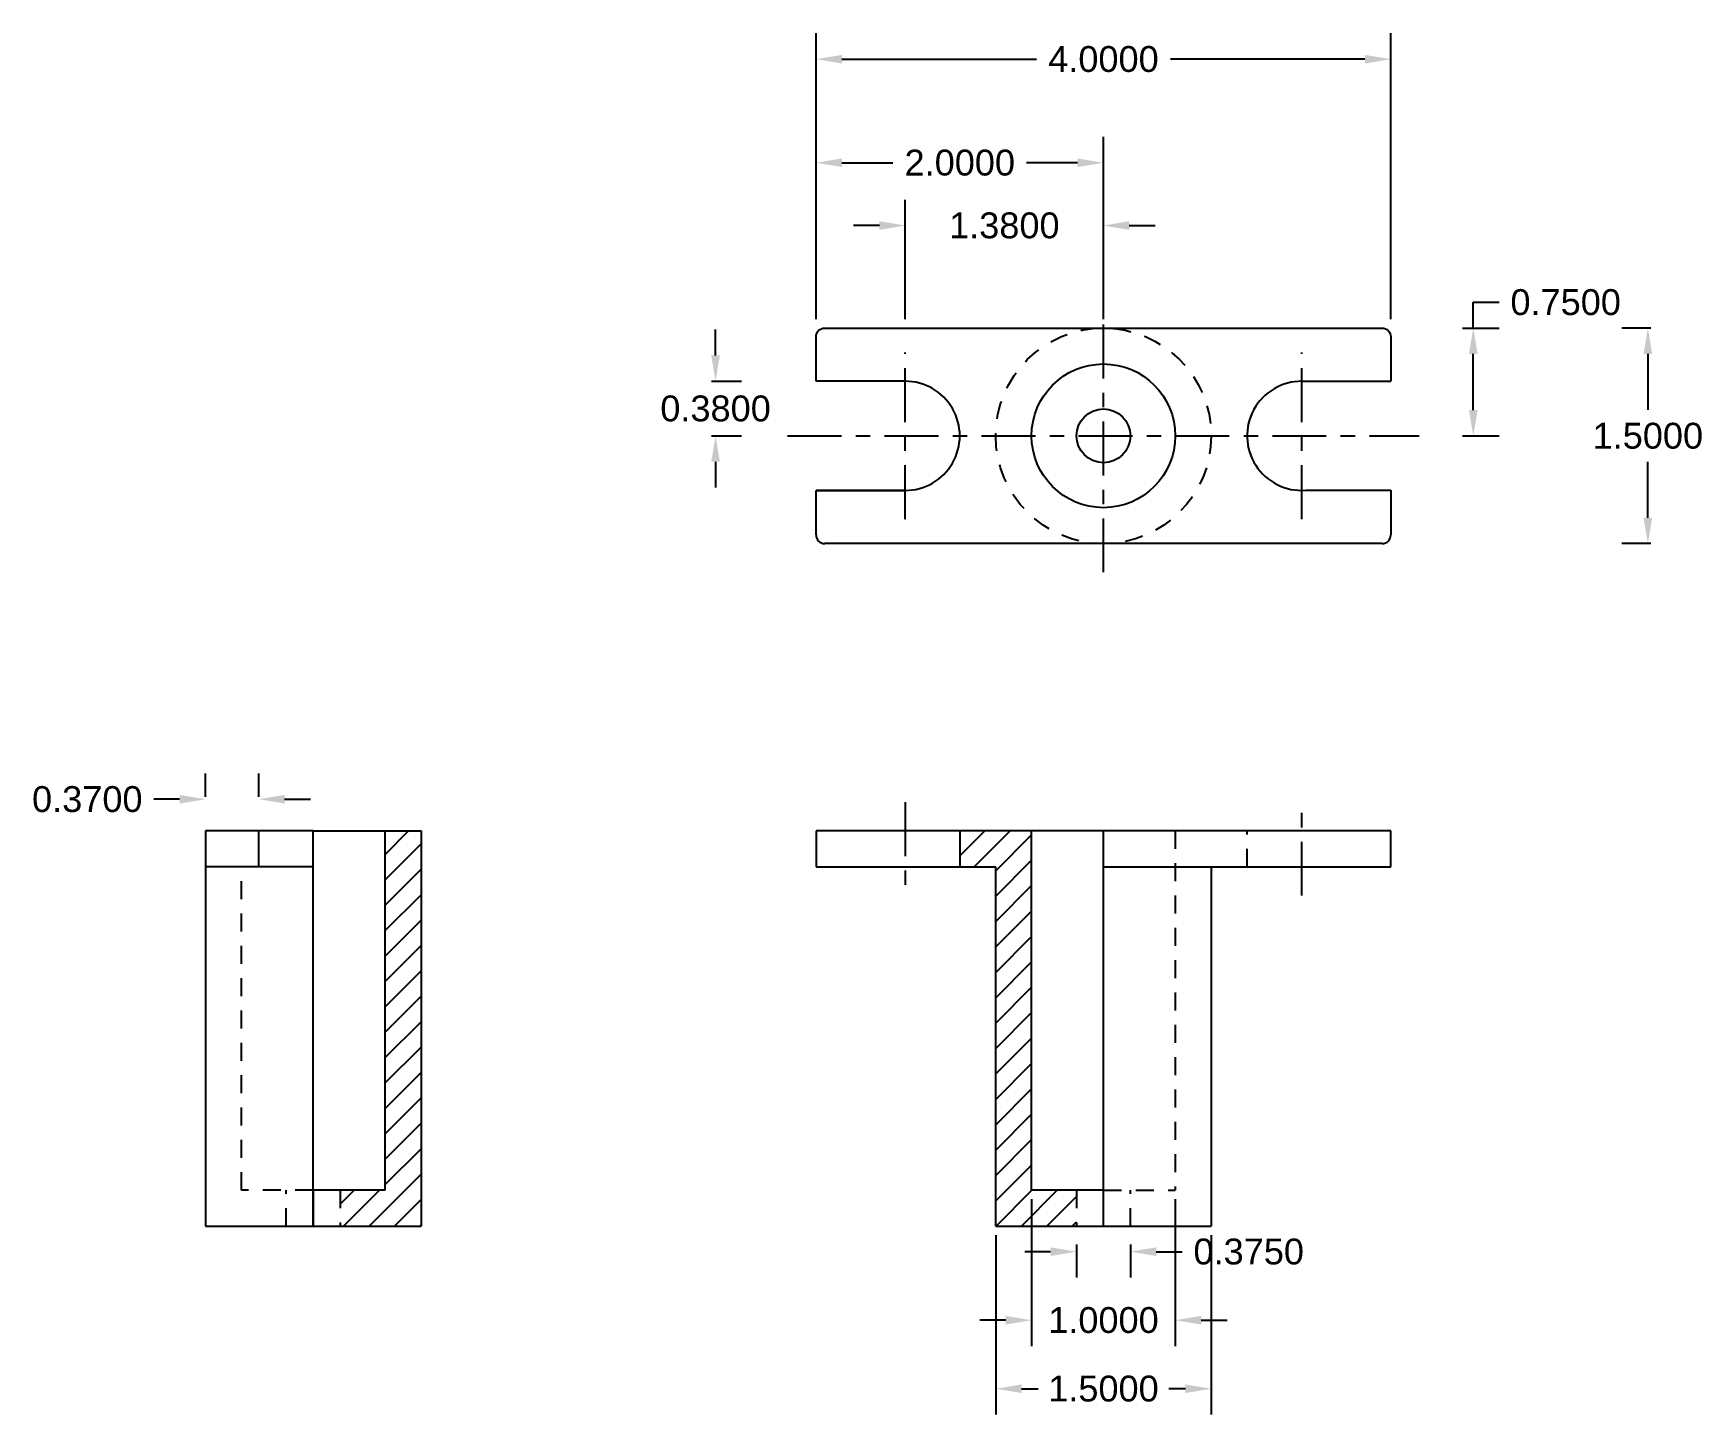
# Model space of a CAD drawing. Header units: inches. Extents: x -4 to 887, y -177 to 224.
# Drawn here: x 73.15 to 84.76, y 4.64 to 14.26 of the extents above; entities that cross this region are included whole.
import ezdxf

# ---------------------------------------------------------------- set-up
doc = ezdxf.new("R2010")
doc.units = ezdxf.units.IN
doc.header["$MEASUREMENT"] = 0
doc.linetypes.add('CENTER2', pattern=[1.125, 0.75, -0.125, 0.125, -0.125])
doc.linetypes.add('DASHED2', pattern=[0.375, 0.25, -0.125])
doc.styles.get("Standard").update_dxf_attribs({"font": 'arial.ttf'})
doc.dimstyles.get("Standard").update_dxf_attribs({"dimtxt": 0.18, "dimasz": 0.18, "dimexe": 0.18, "dimexo": 0.0625, "dimgap": 0.09, "dimtad": 0, "dimtih": 1, "dimtoh": 1, "dimdec": 4, "dimzin": 0, "dimdsep": 46, "dimtxsty": 'Standard', "dimcen": 0.09, "dimadec": 0, "dimazin": 0, "dimtfac": 1, "dimtdec": 4, "dimtofl": 0, "dimtmove": 0, "dimatfit": 3, "dimfxl": 1, "dimtolj": 1, "dimtzin": 0, "dimarcsym": 0})

msp = doc.modelspace()

# ---------------------------------------------------------------- blocks, each defined once
blk = doc.blocks.new('*D11')
at = {"color": 0, "lineweight": -2, "transparency": 16777216}
for p, q in [((79.845, 5.892), (79.845, 4.642)), ((81.345, 5.892), (81.345, 4.642)), ((80.025, 4.822), (80.14, 4.822)), ((81.165, 4.822), (81.05, 4.822))]:
    blk.add_line(p, q, dxfattribs=at)
at = {"color": 0, "transparency": 16777216}
for points in [[(80.025, 4.852), (80.025, 4.792), (79.845, 4.822)], [(81.165, 4.852), (81.165, 4.792), (81.345, 4.822)]]:
    blk.add_solid(points, dxfattribs=at)
at = {"layer": 'Defpoints', "color": 0, "transparency": 16777216}
for p in [(79.845, 5.954), (81.345, 5.954), (79.845, 4.822)]:
    blk.add_point(p, dxfattribs=at)
at = {"color": 0, "transparency": 16777216, "insert": (80.595, 4.822), "char_height": 0.18, "attachment_point": 5}
blk.add_mtext('\\A1;1.5000', dxfattribs=at)
blk = doc.blocks.new('*D12')
at = {"color": 0, "lineweight": -2, "transparency": 16777216}
for p, q in [((80.095, 6.142), (80.095, 5.119)), ((81.095, 6.142), (81.095, 5.119)), ((79.915, 5.299), (79.735, 5.299)), ((81.275, 5.299), (81.455, 5.299))]:
    blk.add_line(p, q, dxfattribs=at)
at = {"color": 0, "transparency": 16777216}
for points in [[(79.915, 5.329), (79.915, 5.269), (80.095, 5.299)], [(81.275, 5.329), (81.275, 5.269), (81.095, 5.299)]]:
    blk.add_solid(points, dxfattribs=at)
at = {"layer": 'Defpoints', "color": 0, "transparency": 16777216}
for p in [(80.095, 6.204), (81.095, 6.204), (80.095, 5.299)]:
    blk.add_point(p, dxfattribs=at)
at = {"color": 0, "transparency": 16777216, "insert": (80.595, 5.299), "char_height": 0.18, "attachment_point": 5}
blk.add_mtext('\\A1;1.0000', dxfattribs=at)
blk = doc.blocks.new('*D13')
at = {"color": 0, "lineweight": -2, "transparency": 16777216}
for p, q in [((78.595, 12.267), (78.595, 13.535)), ((80.595, 12.267), (80.595, 13.535)), ((78.775, 13.355), (79.13, 13.355)), ((80.415, 13.355), (80.06, 13.355))]:
    blk.add_line(p, q, dxfattribs=at)
at = {"color": 0, "transparency": 16777216}
for points in [[(78.775, 13.385), (78.775, 13.325), (78.595, 13.355)], [(80.415, 13.385), (80.415, 13.325), (80.595, 13.355)]]:
    blk.add_solid(points, dxfattribs=at)
at = {"layer": 'Defpoints', "color": 0, "transparency": 16777216}
for p in [(78.595, 13.355), (78.595, 12.204), (80.595, 12.204)]:
    blk.add_point(p, dxfattribs=at)
at = {"color": 0, "transparency": 16777216, "insert": (79.595, 13.355), "char_height": 0.18, "attachment_point": 5}
blk.add_mtext('\\A1;2.0000', dxfattribs=at)
blk = doc.blocks.new('*D14')
at = {"color": 0, "lineweight": -2, "transparency": 16777216}
for p, q in [((79.215, 12.267), (79.215, 13.098)), ((80.595, 12.267), (80.595, 13.098)), ((79.035, 12.918), (78.855, 12.918)), ((80.775, 12.918), (80.955, 12.918))]:
    blk.add_line(p, q, dxfattribs=at)
at = {"color": 0, "transparency": 16777216}
for points in [[(79.035, 12.948), (79.035, 12.888), (79.215, 12.918)], [(80.775, 12.948), (80.775, 12.888), (80.595, 12.918)]]:
    blk.add_solid(points, dxfattribs=at)
at = {"layer": 'Defpoints', "color": 0, "transparency": 16777216}
for p in [(79.215, 12.918), (79.215, 12.204), (80.595, 12.204)]:
    blk.add_point(p, dxfattribs=at)
at = {"color": 0, "transparency": 16777216, "insert": (79.905, 12.918), "char_height": 0.18, "attachment_point": 5}
blk.add_mtext('\\A1;1.3800', dxfattribs=at)
blk = doc.blocks.new('*D15')
at = {"color": 0, "lineweight": -2, "transparency": 16777216}
for p, q in [((78.595, 12.267), (78.595, 14.256)), ((82.595, 12.267), (82.595, 14.256)), ((78.775, 14.076), (80.128, 14.076)), ((82.415, 14.076), (81.062, 14.076))]:
    blk.add_line(p, q, dxfattribs=at)
at = {"color": 0, "transparency": 16777216}
for points in [[(78.775, 14.106), (78.775, 14.046), (78.595, 14.076)], [(82.415, 14.106), (82.415, 14.046), (82.595, 14.076)]]:
    blk.add_solid(points, dxfattribs=at)
at = {"layer": 'Defpoints', "color": 0, "transparency": 16777216}
for p in [(78.595, 14.076), (78.595, 12.204), (82.595, 12.204)]:
    blk.add_point(p, dxfattribs=at)
at = {"color": 0, "transparency": 16777216, "insert": (80.595, 14.076), "char_height": 0.18, "attachment_point": 5}
blk.add_mtext('\\A1;4.0000', dxfattribs=at)
blk = doc.blocks.new('*D16')
at = {"color": 0, "lineweight": -2, "transparency": 16777216}
for p, q in [((83.169, 12.204), (83.169, 12.384)), ((83.169, 12.384), (83.349, 12.384)), ((83.093, 12.204), (83.349, 12.204)), ((83.169, 11.634), (83.169, 12.024)), ((83.093, 11.454), (83.349, 11.454))]:
    blk.add_line(p, q, dxfattribs=at)
at = {"color": 0, "transparency": 16777216}
for points in [[(83.139, 12.024), (83.199, 12.024), (83.169, 12.204)], [(83.139, 11.634), (83.199, 11.634), (83.169, 11.454)]]:
    blk.add_solid(points, dxfattribs=at)
at = {"layer": 'Defpoints', "color": 0, "transparency": 16777216}
for p in [(83.031, 12.204), (83.169, 12.204), (83.031, 11.454)]:
    blk.add_point(p, dxfattribs=at)
at = {"color": 0, "transparency": 16777216, "insert": (83.812, 12.384), "char_height": 0.18, "attachment_point": 5}
blk.add_mtext('\\A1;0.7500', dxfattribs=at)
blk = doc.blocks.new('*D17')
at = {"color": 0, "lineweight": -2, "transparency": 16777216}
for p, q in [((84.404, 12.204), (84.204, 12.204)), ((84.384, 12.024), (84.384, 11.636)), ((84.384, 10.884), (84.384, 11.273)), ((84.404, 10.704), (84.204, 10.704))]:
    blk.add_line(p, q, dxfattribs=at)
at = {"color": 0, "transparency": 16777216}
for points in [[(84.354, 12.024), (84.414, 12.024), (84.384, 12.204)], [(84.354, 10.884), (84.414, 10.884), (84.384, 10.704)]]:
    blk.add_solid(points, dxfattribs=at)
at = {"layer": 'Defpoints', "color": 0, "transparency": 16777216}
for p in [(84.466, 12.204), (84.384, 10.704), (84.466, 10.704)]:
    blk.add_point(p, dxfattribs=at)
at = {"color": 0, "transparency": 16777216, "insert": (84.384, 11.454), "char_height": 0.18, "attachment_point": 5}
blk.add_mtext('\\A1;1.5000', dxfattribs=at)
blk = doc.blocks.new('*D18')
at = {"color": 0, "lineweight": -2, "transparency": 16777216}
for p, q in [((77.895, 12.014), (77.895, 12.194)), ((77.866, 11.834), (78.075, 11.834)), ((77.866, 11.454), (78.075, 11.454)), ((77.895, 11.274), (77.895, 11.094))]:
    blk.add_line(p, q, dxfattribs=at)
at = {"color": 0, "transparency": 16777216}
for points in [[(77.865, 12.014), (77.925, 12.014), (77.895, 11.834)], [(77.865, 11.274), (77.925, 11.274), (77.895, 11.454)]]:
    blk.add_solid(points, dxfattribs=at)
at = {"layer": 'Defpoints', "color": 0, "transparency": 16777216}
for p in [(77.803, 11.834), (77.803, 11.454), (77.895, 11.454)]:
    blk.add_point(p, dxfattribs=at)
at = {"color": 0, "transparency": 16777216, "insert": (77.895, 11.644), "char_height": 0.18, "attachment_point": 5}
blk.add_mtext('\\A1;0.3800', dxfattribs=at)
blk = doc.blocks.new('*D19')
at = {"color": 0, "lineweight": -2, "transparency": 16777216}
for p, q in [((80.407, 5.827), (80.407, 5.596)), ((80.782, 5.827), (80.782, 5.596)), ((80.227, 5.776), (80.047, 5.776)), ((80.962, 5.776), (81.142, 5.776))]:
    blk.add_line(p, q, dxfattribs=at)
at = {"color": 0, "transparency": 16777216}
for points in [[(80.227, 5.806), (80.227, 5.746), (80.407, 5.776)], [(80.962, 5.806), (80.962, 5.746), (80.782, 5.776)]]:
    blk.add_solid(points, dxfattribs=at)
at = {"layer": 'Defpoints', "color": 0, "transparency": 16777216}
for p in [(80.407, 5.889), (80.782, 5.889), (80.782, 5.776)]:
    blk.add_point(p, dxfattribs=at)
at = {"color": 0, "transparency": 16777216, "insert": (81.606, 5.776), "char_height": 0.18, "attachment_point": 5}
blk.add_mtext('\\A1;0.3750', dxfattribs=at)
blk = doc.blocks.new('*D20')
at = {"color": 0, "lineweight": -2, "transparency": 16777216}
for p, q in [((74.345, 8.941), (74.345, 9.105)), ((74.715, 8.941), (74.715, 9.105)), ((74.165, 8.925), (73.985, 8.925)), ((74.895, 8.925), (75.075, 8.925))]:
    blk.add_line(p, q, dxfattribs=at)
at = {"color": 0, "transparency": 16777216}
for points in [[(74.165, 8.955), (74.165, 8.895), (74.345, 8.925)], [(74.895, 8.955), (74.895, 8.895), (74.715, 8.925)]]:
    blk.add_solid(points, dxfattribs=at)
at = {"layer": 'Defpoints', "color": 0, "transparency": 16777216}
for p in [(74.345, 8.925), (74.345, 8.878), (74.715, 8.878)]:
    blk.add_point(p, dxfattribs=at)
at = {"color": 0, "transparency": 16777216, "insert": (73.522, 8.925), "char_height": 0.18, "attachment_point": 5}
blk.add_mtext('\\A1;0.3700', dxfattribs=at)

# ---------------------------------------------------------------- dimensions: what is measured, and where the dimension line sits
for base, p1, p2, picture, middle in [((78.59491, 14.07566), (82.59491, 12.20443), (78.59491, 12.20443), '*D15', (80.59491, 14.07566)), ((78.59491, 13.35489), (80.59491, 12.20443), (78.59491, 12.20443), '*D13', (79.59491, 13.35489)), ((79.21491, 12.91803), (80.59491, 12.20443), (79.21491, 12.20443), '*D14', (79.90491, 12.91803)), ((74.34491, 8.92524), (74.71491, 8.87848), (74.34491, 8.87848), '*D20', (73.52159, 8.92524)), ((80.09491, 5.29875), (81.09491, 6.20443), (80.09491, 6.20443), '*D12', (80.59491, 5.29875)), ((79.84491, 4.82183), (81.34491, 5.95443), (79.84491, 5.95443), '*D11', (80.59491, 4.82183)), ((80.78241, 5.77602), (80.40741, 5.88907), (80.78241, 5.88907), '*D19', (81.60573, 5.77602))]:
    dim = msp.add_linear_dim(base=base, p1=p1, p2=p2, dimstyle='Standard')
    dim.commit()
    dim.dimension.update_dxf_attribs({"geometry": picture, "text_midpoint": middle})
for base, p1, p2, picture, middle in [((83.16869, 12.20443), (83.03064, 11.45443), (83.03064, 12.20443), '*D16', (83.81201, 12.38443)), ((77.89507, 11.45443), (77.80303, 11.83443), (77.80303, 11.45443), '*D18', (77.89507, 11.64443)), ((84.38355, 10.70443), (84.46639, 12.20443), (84.46639, 10.70443), '*D17', (84.38355, 11.45443))]:
    dim = msp.add_linear_dim(base=base, p1=p1, p2=p2, angle=90, dimstyle='Standard')
    dim.commit()
    dim.dimension.update_dxf_attribs({"geometry": picture, "text_midpoint": middle})

# ---------------------------------------------------------------- hatches: boundary and pattern name
h = msp.add_hatch()
h.set_pattern_fill('ANSI31', color=256)
h.set_pattern_definition([(45, (2, 0), (-0.08838835, 0.08838835), [])])
h.paths.add_polyline_path([(75.84491, 8.45443), (75.84491, 8.70443), (75.59491, 8.70443), (75.59491, 8.45443), (75.59491, 6.20443), (75.28241, 6.20443), (75.28241, 5.95443), (75.84491, 5.95443)])
h = msp.add_hatch()
h.set_pattern_fill('ANSI31', color=256)
h.paths.add_polyline_path([(80.09491, 8.70443), (79.59491, 8.70443), (79.59491, 8.45443), (79.84491, 8.45443), (79.84491, 5.95443), (80.40741, 5.95443), (80.40741, 6.20443), (80.09491, 6.20443)])

# ---------------------------------------------------------------- linework, layer by layer
at = {"linetype": 'CENTER2', "ltscale": 0.5}
for p, q in [((80.59491, 10.50443), (80.59491, 12.40443)), ((79.21491, 10.87443), (79.21491, 12.03443)), ((81.97491, 10.87443), (81.97491, 12.03443)), ((78.39594, 11.45443), (82.79336, 11.45443)), ((79.21491, 8.90443), (79.21491, 8.25443)), ((81.97491, 8.25443), (81.97491, 8.90443))]:
    msp.add_line(p, q, dxfattribs=at)
for p, q in [((78.59491, 11.83443), (78.59491, 12.14443)), ((82.59491, 12.14443), (82.59491, 11.83443)), ((79.21491, 11.83443), (78.59491, 11.83443)), ((81.97261, 11.83443), (81.9772, 11.83443)), ((81.97261, 11.83443), (82.59491, 11.83443)), ((81.97491, 11.83443), (81.97491, 11.83443)), ((78.59491, 10.76443), (78.59491, 11.07443)), ((78.59491, 11.07443), (79.21493, 11.07443)), ((79.21493, 11.07443), (78.59491, 11.07443)), ((79.21493, 11.07443), (79.21489, 11.07443)), ((82.00236, 11.07543), (82.59491, 11.07543)), ((82.59491, 11.07543), (82.59491, 11.07443)), ((82.59491, 11.07543), (82.59491, 10.76443)), ((82.53491, 10.70443), (78.65491, 10.70443)), ((75.09491, 8.70443), (74.34491, 8.70443)), ((74.34491, 8.70443), (74.34491, 8.45443)), ((74.71491, 8.45443), (74.71491, 8.70443)), ((75.09491, 5.95443), (75.09491, 8.70443)), ((75.09491, 8.70443), (75.84491, 8.70443)), ((75.59491, 6.20443), (75.59491, 8.70443)), ((75.84491, 8.70443), (75.84491, 5.95443)), ((82.59491, 8.70443), (78.59491, 8.70443)), ((78.59491, 8.70443), (78.59491, 8.45443)), ((80.59491, 5.95443), (80.59491, 8.70443)), ((82.59491, 8.45443), (82.59491, 8.70443)), ((74.59491, 8.45443), (74.34491, 8.45443)), ((74.34491, 8.45443), (74.34491, 5.95443)), ((75.09491, 8.45443), (74.59491, 8.45443)), ((78.59491, 8.45443), (79.84491, 8.45443)), ((79.84491, 5.95443), (79.84491, 8.45443)), ((80.59491, 8.45443), (82.59491, 8.45443)), ((81.34491, 8.45443), (81.34491, 5.95443)), ((75.59491, 6.20443), (75.09491, 6.20443)), ((75.09491, 6.20443), (75.09491, 5.95443)), ((74.34491, 5.95443), (75.09491, 5.95443)), ((75.09491, 5.95443), (75.84491, 5.95443)), ((79.84491, 5.95443), (81.34491, 5.95443))]:
    msp.add_line(p, q)
at = {"ltscale": 0.5}
for p, q in [((79.59491, 8.70443), (79.59491, 8.45443)), ((80.09491, 6.20443), (80.09491, 8.70443)), ((80.59491, 6.20443), (80.09491, 6.20443))]:
    msp.add_line(p, q, dxfattribs=at)
at = {"linetype": 'DASHED2', "ltscale": 0.5}
for p, q in [((81.09491, 8.70443), (81.09491, 6.20443)), ((81.59491, 8.45443), (81.59491, 8.70443)), ((74.59491, 6.20443), (74.59491, 8.45443)), ((75.09491, 6.20443), (74.59491, 6.20443)), ((74.90741, 5.95443), (74.90741, 6.20443)), ((75.28241, 6.20443), (75.28241, 5.95443)), ((80.40741, 6.20443), (80.40741, 5.95443)), ((80.59491, 6.20443), (81.09491, 6.20443)), ((80.78241, 5.95443), (80.78241, 6.20443))]:
    msp.add_line(p, q, dxfattribs=at)
msp.add_lwpolyline([(78.59491, 12.14443), (78.59491, 12.14443, -0.41421356), (78.65491, 12.20443), (82.53491, 12.20443, -0.41421356), (82.59491, 12.14443)], format="xyb")
msp.add_lwpolyline([(82.59491, 11.83443), (82.59491, 11.83443)])
msp.add_circle((80.59491, 11.45443), 0.75, dxfattribs=at)
for radius in [0.5, 0.1875, 0.000000000314]:
    msp.add_circle((80.59491, 11.45443), radius)
for centre, radius, start, end in [((79.21491, 11.45443), 0.38, 269.997675, 90), ((81.97491, 11.45443), 0.38, 89.653509, 274.143108), ((79.21491, 11.45443), 0.58, 269.997675, 270.000422), ((78.65491, 10.76443), 0.06, 180, 270), ((82.53491, 10.76443), 0.06, 270, 0)]:
    msp.add_arc(centre, radius, start, end)

msp.set_redraw_order([(e.dxf.handle, doc.entitydb.next_handle()) for e in msp.query("TEXT MTEXT ATTDEF DIMENSION ARC_DIMENSION")])  # texts and dimensions are drawn at this point

doc.saveas('drawing.dxf')
